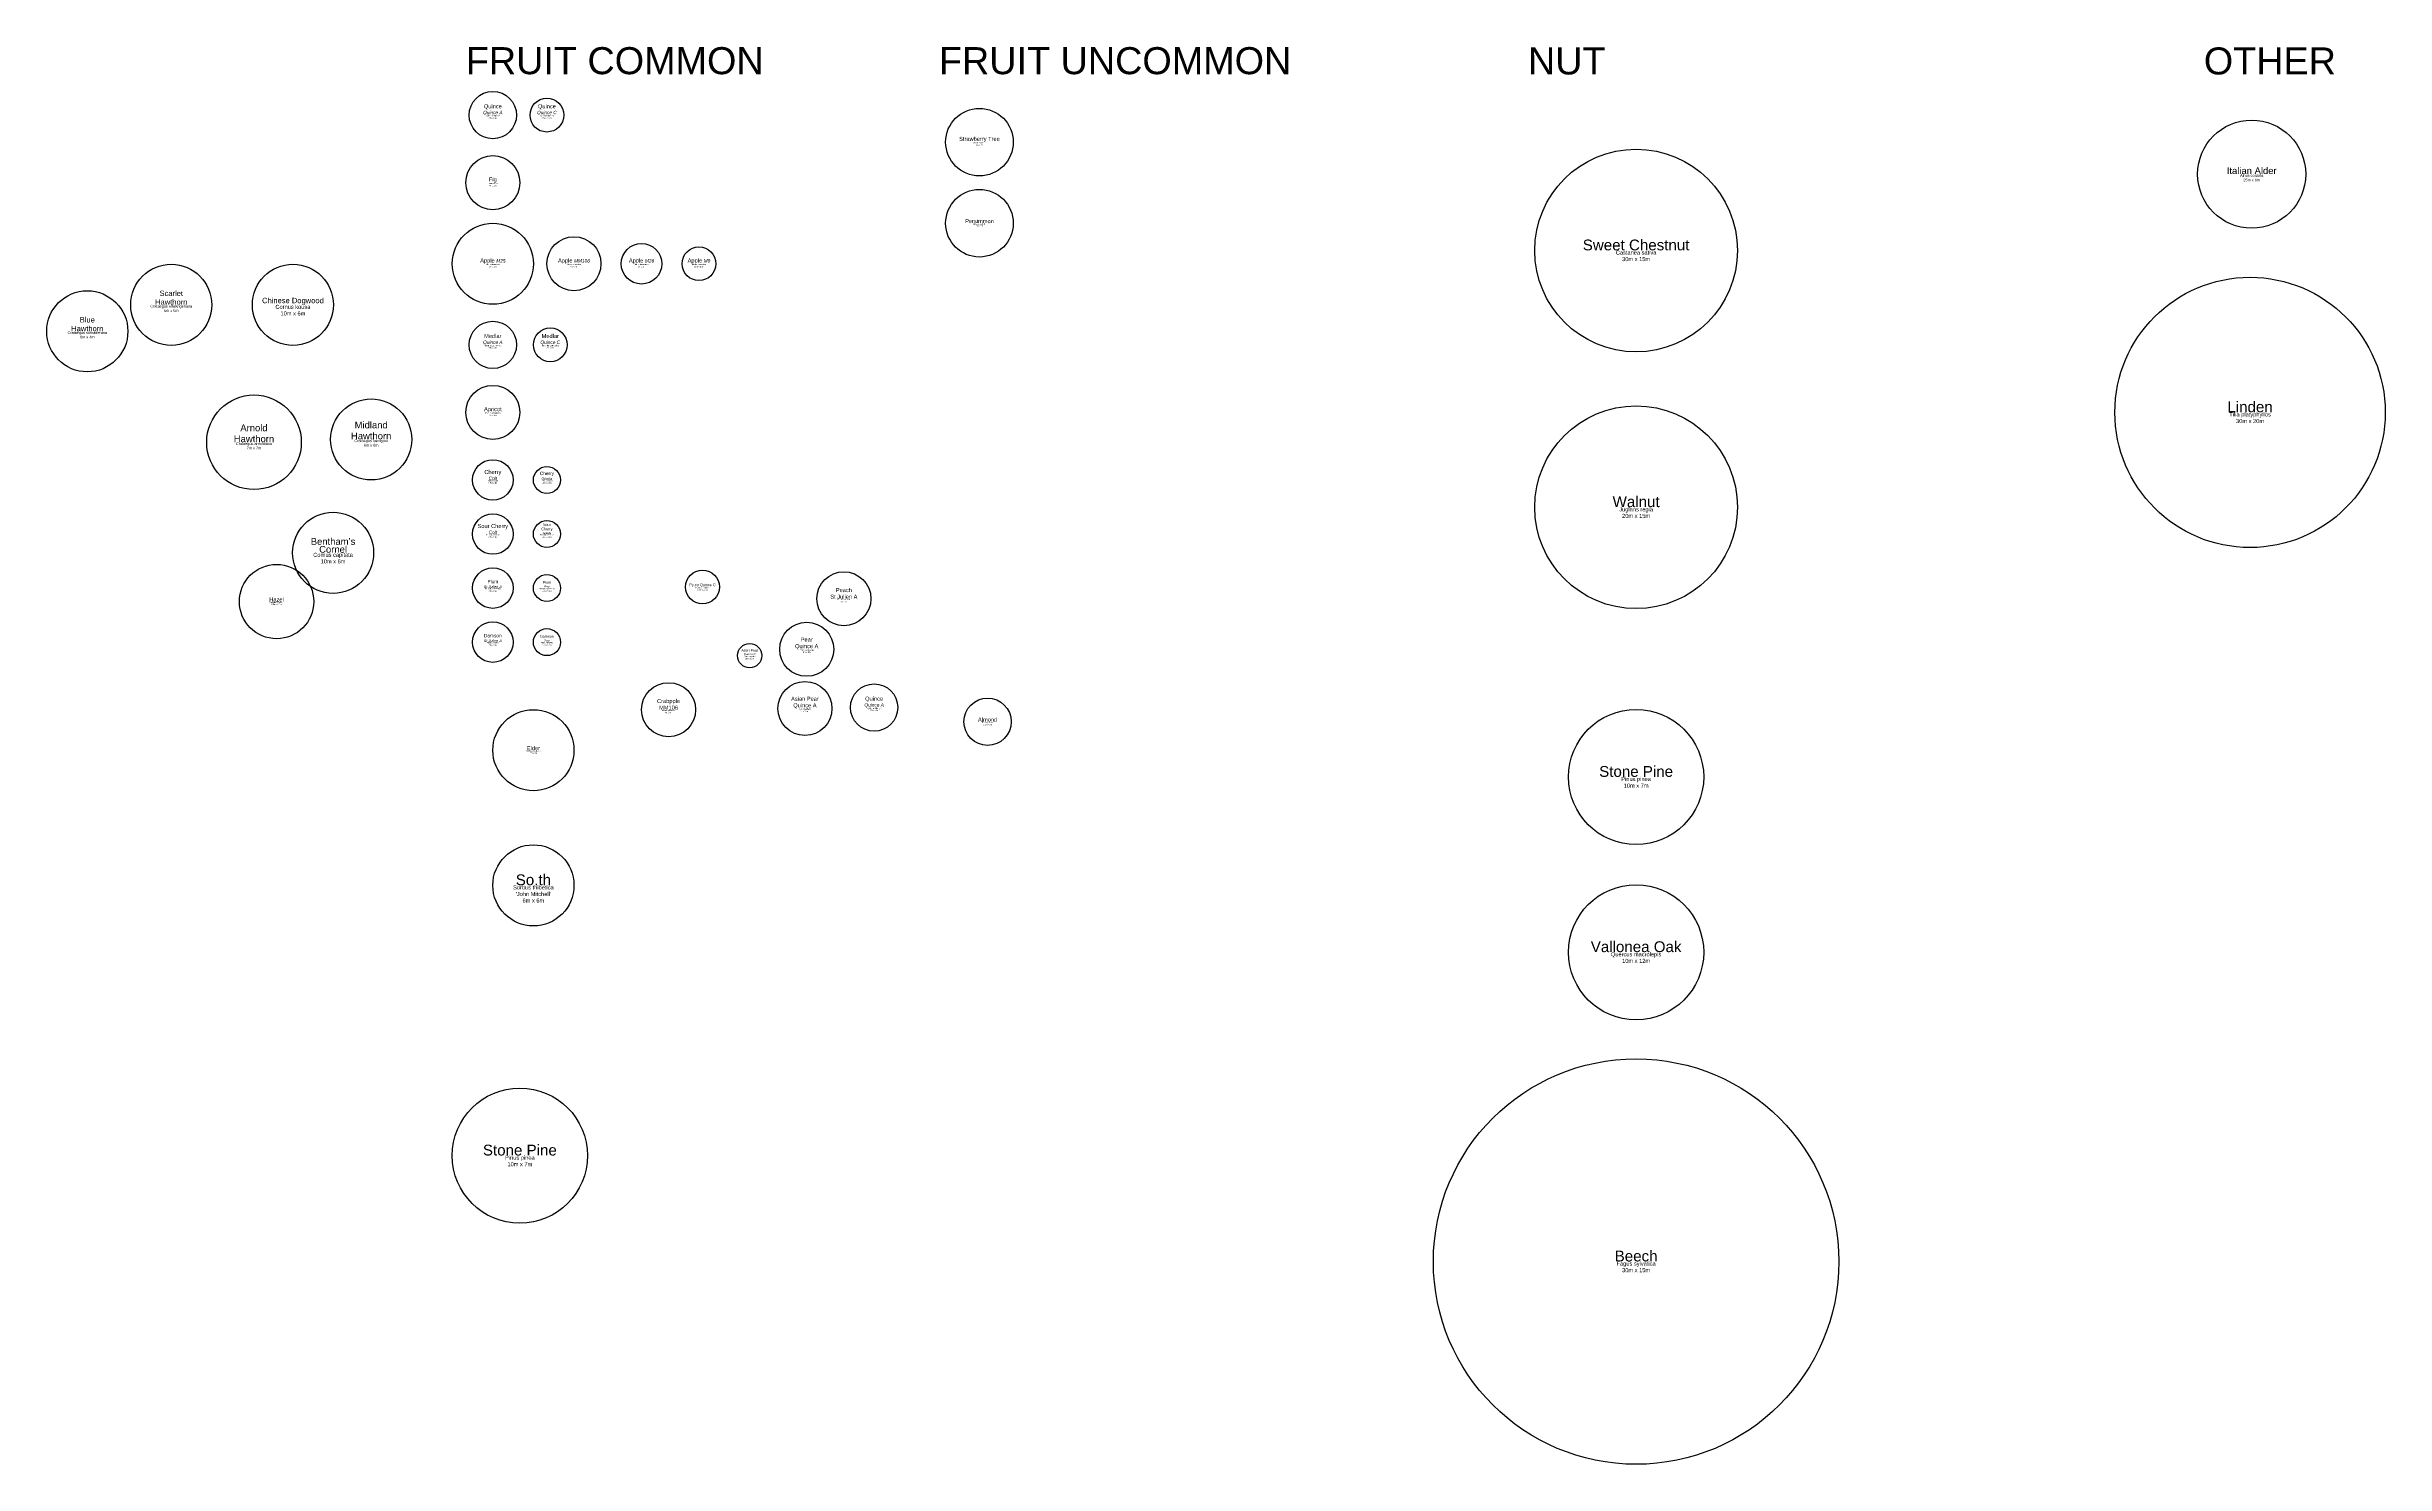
# Model space of a CAD drawing. Header units: metres. Extents: x -26 to 147, y -53 to 52.
import ezdxf

# ---------------------------------------------------------------- set-up
doc = ezdxf.new("R2010")
doc.units = ezdxf.units.M
for name, color, linetype, lineweight, true_color in [('Label', 6, 'Continuous', 25, 0xff00ff), ('Plant - Tree', 3, 'Continuous', 25, 0x00ff00), ('Plant label', 30, 'Continuous', 25, 0xff7f00)]:
    doc.layers.add(name, color=color, linetype=linetype, lineweight=lineweight, true_color=true_color)
doc.styles.add('textstyle10', font='ltypeshp.shx')
doc.styles.add('textstyle100', font='')
doc.styles.add('textstyle11', font='')
doc.styles.add('textstyle12', font='')
doc.styles.add('textstyle13', font='')
doc.styles.add('textstyle14', font='')
doc.styles.add('textstyle15', font='')
doc.styles.add('textstyle16', font='')
doc.styles.add('textstyle17', font='')
doc.styles.add('textstyle18', font='')
doc.styles.add('textstyle19', font='')
doc.styles.add('textstyle20', font='')
doc.styles.add('textstyle21', font='')
doc.styles.add('textstyle22', font='')
doc.styles.add('textstyle23', font='')
doc.styles.add('textstyle24', font='')
doc.styles.add('textstyle25', font='')
doc.styles.add('textstyle26', font='')
doc.styles.add('textstyle27', font='')
doc.styles.add('textstyle28', font='')
doc.styles.add('textstyle29', font='')
doc.styles.add('textstyle30', font='')
doc.styles.add('textstyle31', font='')
doc.styles.add('textstyle32', font='')
doc.styles.add('textstyle33', font='')
doc.styles.add('textstyle34', font='')
doc.styles.add('textstyle35', font='')
doc.styles.add('textstyle36', font='')
doc.styles.add('textstyle37', font='')
doc.styles.add('textstyle38', font='')
doc.styles.add('textstyle39', font='')
doc.styles.add('textstyle40', font='')
doc.styles.add('textstyle41', font='')
doc.styles.add('textstyle42', font='')
doc.styles.add('textstyle43', font='')
doc.styles.add('textstyle44', font='')
doc.styles.add('textstyle45', font='')
doc.styles.add('textstyle46', font='')
doc.styles.add('textstyle47', font='')
doc.styles.add('textstyle48', font='')
doc.styles.add('textstyle49', font='')
doc.styles.add('textstyle50', font='')
doc.styles.add('textstyle51', font='')
doc.styles.add('textstyle52', font='')
doc.styles.add('textstyle53', font='')
doc.styles.add('textstyle54', font='')
doc.styles.add('textstyle55', font='')
doc.styles.add('textstyle56', font='')
doc.styles.add('textstyle57', font='')
doc.styles.add('textstyle58', font='')
doc.styles.add('textstyle59', font='')
doc.styles.add('textstyle60', font='')
doc.styles.add('textstyle61', font='')
doc.styles.add('textstyle62', font='')
doc.styles.add('textstyle63', font='')
doc.styles.add('textstyle64', font='')
doc.styles.add('textstyle65', font='')
doc.styles.add('textstyle66', font='')
doc.styles.add('textstyle67', font='')
doc.styles.add('textstyle68', font='')
doc.styles.add('textstyle69', font='')
doc.styles.add('textstyle70', font='')
doc.styles.add('textstyle71', font='')
doc.styles.add('textstyle72', font='')
doc.styles.add('textstyle73', font='')
doc.styles.add('textstyle74', font='')
doc.styles.add('textstyle75', font='')
doc.styles.add('textstyle76', font='')
doc.styles.add('textstyle77', font='')
doc.styles.add('textstyle78', font='')
doc.styles.add('textstyle79', font='')
doc.styles.add('textstyle80', font='')
doc.styles.add('textstyle81', font='')
doc.styles.add('textstyle82', font='')
doc.styles.add('textstyle83', font='')
doc.styles.add('textstyle84', font='')
doc.styles.add('textstyle85', font='')
doc.styles.add('textstyle86', font='')
doc.styles.add('textstyle87', font='')
doc.styles.add('textstyle88', font='')
doc.styles.add('textstyle89', font='')
doc.styles.add('textstyle9', font='ltypeshp.shx')
doc.styles.add('textstyle90', font='')
doc.styles.add('textstyle91', font='')
doc.styles.add('textstyle92', font='')
doc.styles.add('textstyle93', font='')
doc.styles.add('textstyle94', font='')
doc.styles.add('textstyle95', font='')
doc.styles.add('textstyle96', font='')
doc.styles.add('textstyle97', font='')
doc.styles.add('textstyle98', font='')
doc.styles.add('textstyle99', font='')
doc.styles.get('textstyle100').set_extended_font_data('Arial')
doc.styles.get('textstyle11').set_extended_font_data('Arial')
doc.styles.get('textstyle12').set_extended_font_data('Arial')
doc.styles.get('textstyle13').set_extended_font_data('Arial')
doc.styles.get('textstyle14').set_extended_font_data('Arial')
doc.styles.get('textstyle15').set_extended_font_data('Arial')
doc.styles.get('textstyle16').set_extended_font_data('Arial')
doc.styles.get('textstyle17').set_extended_font_data('Arial')
doc.styles.get('textstyle18').set_extended_font_data('Arial')
doc.styles.get('textstyle19').set_extended_font_data('Arial')
doc.styles.get('textstyle20').set_extended_font_data('Arial')
doc.styles.get('textstyle21').set_extended_font_data('Arial')
doc.styles.get('textstyle22').set_extended_font_data('Arial')
doc.styles.get('textstyle23').set_extended_font_data('Arial')
doc.styles.get('textstyle24').set_extended_font_data('Arial')
doc.styles.get('textstyle25').set_extended_font_data('Arial')
doc.styles.get('textstyle26').set_extended_font_data('Arial')
doc.styles.get('textstyle27').set_extended_font_data('Arial')
doc.styles.get('textstyle28').set_extended_font_data('Arial')
doc.styles.get('textstyle29').set_extended_font_data('Arial')
doc.styles.get('textstyle30').set_extended_font_data('Arial')
doc.styles.get('textstyle31').set_extended_font_data('Arial')
doc.styles.get('textstyle32').set_extended_font_data('Arial')
doc.styles.get('textstyle33').set_extended_font_data('Arial')
doc.styles.get('textstyle34').set_extended_font_data('Arial')
doc.styles.get('textstyle35').set_extended_font_data('Arial')
doc.styles.get('textstyle36').set_extended_font_data('Arial')
doc.styles.get('textstyle37').set_extended_font_data('Arial')
doc.styles.get('textstyle38').set_extended_font_data('Arial')
doc.styles.get('textstyle39').set_extended_font_data('Arial')
doc.styles.get('textstyle40').set_extended_font_data('Arial')
doc.styles.get('textstyle41').set_extended_font_data('Arial')
doc.styles.get('textstyle42').set_extended_font_data('Arial')
doc.styles.get('textstyle43').set_extended_font_data('Arial')
doc.styles.get('textstyle44').set_extended_font_data('Arial')
doc.styles.get('textstyle45').set_extended_font_data('Arial')
doc.styles.get('textstyle46').set_extended_font_data('Arial')
doc.styles.get('textstyle47').set_extended_font_data('Arial')
doc.styles.get('textstyle48').set_extended_font_data('Arial')
doc.styles.get('textstyle49').set_extended_font_data('Arial')
doc.styles.get('textstyle50').set_extended_font_data('Arial')
doc.styles.get('textstyle51').set_extended_font_data('Arial')
doc.styles.get('textstyle52').set_extended_font_data('Arial')
doc.styles.get('textstyle53').set_extended_font_data('Arial')
doc.styles.get('textstyle54').set_extended_font_data('Arial')
doc.styles.get('textstyle55').set_extended_font_data('Arial')
doc.styles.get('textstyle56').set_extended_font_data('Arial')
doc.styles.get('textstyle57').set_extended_font_data('Arial')
doc.styles.get('textstyle58').set_extended_font_data('Arial')
doc.styles.get('textstyle59').set_extended_font_data('Arial')
doc.styles.get('textstyle60').set_extended_font_data('Arial')
doc.styles.get('textstyle61').set_extended_font_data('Arial')
doc.styles.get('textstyle62').set_extended_font_data('Arial')
doc.styles.get('textstyle63').set_extended_font_data('Arial')
doc.styles.get('textstyle64').set_extended_font_data('Arial')
doc.styles.get('textstyle65').set_extended_font_data('Arial')
doc.styles.get('textstyle66').set_extended_font_data('Arial')
doc.styles.get('textstyle67').set_extended_font_data('Arial')
doc.styles.get('textstyle68').set_extended_font_data('Arial')
doc.styles.get('textstyle69').set_extended_font_data('Arial')
doc.styles.get('textstyle70').set_extended_font_data('Arial')
doc.styles.get('textstyle71').set_extended_font_data('Arial')
doc.styles.get('textstyle72').set_extended_font_data('Arial')
doc.styles.get('textstyle73').set_extended_font_data('Arial')
doc.styles.get('textstyle74').set_extended_font_data('Arial')
doc.styles.get('textstyle75').set_extended_font_data('Arial')
doc.styles.get('textstyle76').set_extended_font_data('Arial')
doc.styles.get('textstyle77').set_extended_font_data('Arial')
doc.styles.get('textstyle78').set_extended_font_data('Arial')
doc.styles.get('textstyle79').set_extended_font_data('Arial')
doc.styles.get('textstyle80').set_extended_font_data('Arial')
doc.styles.get('textstyle81').set_extended_font_data('Arial')
doc.styles.get('textstyle82').set_extended_font_data('Arial')
doc.styles.get('textstyle83').set_extended_font_data('Arial')
doc.styles.get('textstyle84').set_extended_font_data('Arial')
doc.styles.get('textstyle85').set_extended_font_data('Arial')
doc.styles.get('textstyle86').set_extended_font_data('Arial')
doc.styles.get('textstyle87').set_extended_font_data('Arial')
doc.styles.get('textstyle88').set_extended_font_data('Arial')
doc.styles.get('textstyle89').set_extended_font_data('Arial')
doc.styles.get('textstyle90').set_extended_font_data('Arial')
doc.styles.get('textstyle91').set_extended_font_data('Arial')
doc.styles.get('textstyle92').set_extended_font_data('Arial')
doc.styles.get('textstyle93').set_extended_font_data('Arial')
doc.styles.get('textstyle94').set_extended_font_data('Arial')
doc.styles.get('textstyle95').set_extended_font_data('Arial')
doc.styles.get('textstyle96').set_extended_font_data('Arial')
doc.styles.get('textstyle97').set_extended_font_data('Arial')
doc.styles.get('textstyle98').set_extended_font_data('Arial')
doc.styles.get('textstyle99').set_extended_font_data('Arial')
doc.linetypes.add('BATTING', pattern='A,0.00254,-2.54,["BAT",textstyle9,S=2.54,R=0,X=-2.54,Y=0],-5.08,["BAT",textstyle10,S=2.54,R=180,X=2.54,Y=0],-2.54', length=10.16254)

# ---------------------------------------------------------------- blocks, each defined once
blk = doc.blocks.new('Tree - Cornus kousa')
at = {"layer": 'Plant - Tree'}
blk.add_circle((0, 0), 3, dxfattribs=at)
at = {"layer": 'Plant - Tree', "insert": (0, 0), "char_height": 0.4, "attachment_point": 8, "line_spacing_factor": 0.971628, "style": 'textstyle20'}
blk.add_mtext('\\c32767;Chinese Dogwood', dxfattribs=at)
at = {"layer": 'Plant label', "insert": (0, 0), "char_height": 0.3, "attachment_point": 2, "line_spacing_factor": 0.971628, "style": 'textstyle19'}
blk.add_mtext('\\c32767;Cornus kousa\\P10m x 6m', dxfattribs=at)
blk = doc.blocks.new('Tree - Crataegus ellwangeriana')
at = {"layer": 'Plant - Tree'}
blk.add_circle((0, 0), 3, dxfattribs=at)
at = {"layer": 'Plant - Tree', "color": 30, "true_color": 0xff7f00, "insert": (0, 0), "char_height": 0.4, "attachment_point": 8, "line_spacing_factor": 0.971628, "style": 'textstyle26'}
blk.add_mtext('Scarlet\\PHawthorn', dxfattribs=at)
at = {"layer": 'Plant label', "insert": (0, 0), "char_height": 0.2, "attachment_point": 2, "line_spacing_factor": 0.971628, "style": 'textstyle25'}
blk.add_mtext('\\c32767;Crataegus ellwangeriana\\P6m x 6m', dxfattribs=at)
blk = doc.blocks.new('Tree - Crataegus schraderana')
at = {"layer": 'Plant - Tree'}
blk.add_circle((0, 0), 3, dxfattribs=at)
at = {"layer": 'Plant - Tree', "color": 30, "true_color": 0xff7f00, "insert": (0, 0), "char_height": 0.4, "attachment_point": 8, "line_spacing_factor": 0.971628, "style": 'textstyle30'}
blk.add_mtext('Blue\\PHawthorn', dxfattribs=at)
at = {"layer": 'Plant label', "insert": (0, 0), "char_height": 0.2, "attachment_point": 2, "line_spacing_factor": 0.971628, "style": 'textstyle29'}
blk.add_mtext('\\c32767;Crataegus schraderana\\P6m x 4m', dxfattribs=at)
blk = doc.blocks.new('Tree - Cornus capitata')
at = {"layer": 'Plant - Tree'}
blk.add_circle((0, 0), 3, dxfattribs=at)
at = {"layer": 'Plant - Tree', "insert": (0, 0), "char_height": 0.5, "attachment_point": 8, "line_spacing_factor": 0.7, "style": 'textstyle18'}
blk.add_mtext('\\c32767;Bentham’s\\PCornel', dxfattribs=at)
at = {"layer": 'Plant label', "insert": (0, 0), "char_height": 0.3, "attachment_point": 2, "line_spacing_factor": 0.971628, "style": 'textstyle17'}
blk.add_mtext('\\c32767;Cornus capitata\\P10m x 6m', dxfattribs=at)
blk = doc.blocks.new('Tree - Crataegus laevigata')
at = {"layer": 'Plant - Tree'}
blk.add_circle((0, 0), 3, dxfattribs=at)
at = {"layer": 'Plant - Tree', "insert": (0, 0), "char_height": 0.5, "attachment_point": 8, "line_spacing_factor": 0.971628, "style": 'textstyle28'}
blk.add_mtext('\\c32767;Midland\\PHawthorn', dxfattribs=at)
at = {"layer": 'Plant label', "insert": (0, 0), "char_height": 0.2, "attachment_point": 2, "line_spacing_factor": 0.971628, "style": 'textstyle27'}
blk.add_mtext('\\c32767;Crataegus laevigata\\P6m x 6m', dxfattribs=at)
blk = doc.blocks.new('Tree - Crataegus arnoldiana')
at = {"layer": 'Plant - Tree'}
blk.add_circle((0, 0), 3.5, dxfattribs=at)
at = {"layer": 'Plant - Tree', "insert": (0, 0), "char_height": 0.5, "attachment_point": 8, "line_spacing_factor": 0.971628, "style": 'textstyle24'}
blk.add_mtext('\\c32767;Arnold\\PHawthorn', dxfattribs=at)
at = {"layer": 'Plant label', "insert": (0, 0), "char_height": 0.2, "attachment_point": 2, "line_spacing_factor": 0.971628, "style": 'textstyle23'}
blk.add_mtext('\\c32767;Crataegus arnoldiana\\P7m x 7m', dxfattribs=at)
blk = doc.blocks.new('Tree - Corylus avellana')
at = {"layer": 'Plant - Tree'}
blk.add_circle((0, 0), 2.75, dxfattribs=at)
at = {"layer": 'Plant - Tree', "insert": (0, 0), "char_height": 0.3, "attachment_point": 8, "line_spacing_factor": 0.971628, "style": 'textstyle22'}
blk.add_mtext('\\c32767;Hazel', dxfattribs=at)
at = {"layer": 'Plant label', "insert": (0, 0), "char_height": 0.1, "attachment_point": 2, "line_spacing_factor": 0.971628, "style": 'textstyle21'}
blk.add_mtext('\\c32767;Corylus avellana\\P5.5m x 5.5m', dxfattribs=at)
blk = doc.blocks.new('Tree - Alnus cordata')
at = {"layer": 'Plant - Tree'}
blk.add_circle((0, 0), 4, dxfattribs=at)
at = {"layer": 'Plant - Tree', "insert": (0, 0), "char_height": 0.5, "attachment_point": 8, "line_spacing_factor": 0.971628, "style": 'textstyle12'}
blk.add_mtext('\\c32767;Italian Alder', dxfattribs=at)
at = {"layer": 'Plant label', "insert": (0, 0), "char_height": 0.2, "attachment_point": 2, "line_spacing_factor": 0.971628, "style": 'textstyle11'}
blk.add_mtext('\\c32767;Alnus cordata\\P25m x 8m', dxfattribs=at)
blk = doc.blocks.new('Tree - Arbutus unedo')
at = {"layer": 'Plant - Tree'}
blk.add_circle((0, 0), 2.5, dxfattribs=at)
at = {"layer": 'Plant - Tree', "insert": (0, 0), "char_height": 0.3, "attachment_point": 8, "line_spacing_factor": 0.971628, "style": 'textstyle14'}
blk.add_mtext('\\c32767;Strawberry Tree', dxfattribs=at)
at = {"layer": 'Plant label', "insert": (0, 0), "char_height": 0.1, "attachment_point": 2, "line_spacing_factor": 0.971628, "style": 'textstyle13'}
blk.add_mtext('\\c32767;Arbutus unedo\\P9m x 8m', dxfattribs=at)
blk = doc.blocks.new('Tree - Castanea sativa')
at = {"layer": 'Plant - Tree'}
blk.add_circle((0, 0), 7.5, dxfattribs=at)
at = {"layer": 'Plant - Tree', "insert": (0, 0), "char_height": 0.8, "attachment_point": 8, "line_spacing_factor": 0.971628, "style": 'textstyle16'}
blk.add_mtext('\\c32767;Sweet Chestnut', dxfattribs=at)
at = {"layer": 'Plant label', "insert": (0, 0), "char_height": 0.3, "attachment_point": 2, "line_spacing_factor": 0.971628, "style": 'textstyle15'}
blk.add_mtext('\\c32767;Castanea sativa\\P30m x 15m', dxfattribs=at)
blk = doc.blocks.new('Tree - Malus domestica M25')
at = {"layer": 'Plant - Tree'}
blk.add_circle((0, 0), 3, dxfattribs=at)
at = {"layer": 'Plant - Tree', "insert": (0, 0), "char_height": 0.3, "attachment_point": 8, "line_spacing_factor": 0.971628, "style": 'textstyle48'}
blk.add_mtext('\\c32767;Apple \\fArial|b0|i1|c0|p0;\\H0.250001;M25', dxfattribs=at)
at = {"layer": 'Plant label', "insert": (0, 0), "char_height": 0.1, "attachment_point": 2, "line_spacing_factor": 0.971628, "style": 'textstyle47'}
blk.add_mtext('\\c32767;Malus domestica\\P6m x 6m', dxfattribs=at)
blk = doc.blocks.new('Tree - Mespilus germanica Quince C')
at = {"layer": 'Plant - Tree'}
blk.add_circle((0, 0), 1.25, dxfattribs=at)
at = {"layer": 'Plant - Tree', "insert": (0, 0), "char_height": 0.2, "attachment_point": 8, "line_spacing_factor": 0.971628, "style": 'textstyle58'}
blk.add_mtext('\\c32767;\\H0.3;Medlar\\H0.2;\\P\\fArial|b0|i1|c0|p0;\\H0.25;Quince C', dxfattribs=at)
at = {"layer": 'Plant label', "insert": (0, 0), "char_height": 0.1, "attachment_point": 2, "line_spacing_factor": 0.971628, "style": 'textstyle57'}
blk.add_mtext('\\c32767;Mespilus germanica\\P2m x 2m', dxfattribs=at)
blk = doc.blocks.new('Tree - Malus sylvestris')
at = {"layer": 'Plant - Tree'}
blk.add_circle((0, 0), 2, dxfattribs=at)
at = {"layer": 'Plant - Tree', "insert": (0, 0), "char_height": 0.3, "attachment_point": 8, "line_spacing_factor": 0.971628, "style": 'textstyle54'}
blk.add_mtext('\\c32767;Crabpple \\PMM106', dxfattribs=at)
at = {"layer": 'Plant label', "insert": (0, 0), "char_height": 0.1, "attachment_point": 2, "line_spacing_factor": 0.971628, "style": 'textstyle53'}
blk.add_mtext('\\c32767;Malus sylvestris\\P4m x 4m', dxfattribs=at)
blk = doc.blocks.new('Tree - Linden platyphyllos')
at = {"layer": 'Plant - Tree'}
blk.add_circle((0, 0), 10, dxfattribs=at)
at = {"layer": 'Plant - Tree', "insert": (0, 0), "char_height": 0.8, "attachment_point": 8, "line_spacing_factor": 0.971628, "style": 'textstyle44'}
blk.add_mtext('\\c32767;Linden', dxfattribs=at)
at = {"layer": 'Plant label', "insert": (0, 0), "char_height": 0.3, "attachment_point": 2, "line_spacing_factor": 0.971628, "style": 'textstyle43'}
blk.add_mtext('\\c32767;Tilia platyphyllos\\P30m x 20m', dxfattribs=at)
blk = doc.blocks.new('Tree - Prunus domestica St Julien A')
at = {"layer": 'Plant - Tree'}
blk.add_circle((0, 0), 1.5, dxfattribs=at)
at = {"layer": 'Plant - Tree', "insert": (0, 0), "char_height": 0.25, "attachment_point": 8, "line_spacing_factor": 0.971628, "style": 'textstyle74'}
blk.add_mtext('\\c32767;Plum\\P\\fArial|b0|i1|c0|p0;\\H0.2;St Julien A', dxfattribs=at)
at = {"layer": 'Plant label', "insert": (0, 0), "char_height": 0.1, "attachment_point": 2, "line_spacing_factor": 0.971628, "style": 'textstyle73'}
blk.add_mtext('\\c32767;Prunus domestica\\P3.5m x 3m', dxfattribs=at)
blk = doc.blocks.new('Tree - Prunus domestica Pixy')
at = {"layer": 'Plant - Tree'}
blk.add_circle((0, 0), 1, dxfattribs=at)
at = {"layer": 'Plant - Tree', "insert": (0, 0), "char_height": 0.25, "attachment_point": 8, "line_spacing_factor": 0.971628, "style": 'textstyle72'}
blk.add_mtext('\\c32767;\\H0.2;Plum\\H0.25;\\P\\fArial|b0|i1|c0|p0;\\H0.15;Pixy', dxfattribs=at)
at = {"layer": 'Plant label', "insert": (0, 0), "char_height": 0.1, "attachment_point": 2, "line_spacing_factor": 0.971628, "style": 'textstyle71'}
blk.add_mtext('\\c32767;Prunus domestica\\P2.5m x 2m', dxfattribs=at)
blk = doc.blocks.new('Tree - Prunus avium Colt')
at = {"layer": 'Plant - Tree', "lineweight": -2}
blk.add_circle((0, 0), 1.5, dxfattribs=at)
at = {"layer": 'Plant - Tree', "insert": (0, 0), "char_height": 0.3, "attachment_point": 8, "line_spacing_factor": 0.971628, "style": 'textstyle64'}
blk.add_mtext('\\c32767;Cherry\\P\\fArial|b0|i1|c0|p0;\\H0.250001;Colt', dxfattribs=at)
at = {"layer": 'Plant label', "insert": (0, 0), "char_height": 0.1, "attachment_point": 2, "line_spacing_factor": 0.971628, "style": 'textstyle63'}
blk.add_mtext('\\c32767;Prunus avium\\P3.5m x 3m', dxfattribs=at)
blk = doc.blocks.new('Tree - Prunus avium Gisela')
at = {"layer": 'Plant - Tree'}
blk.add_circle((0, 0), 1, dxfattribs=at)
at = {"layer": 'Plant - Tree', "insert": (0, 0), "char_height": 0.3, "attachment_point": 8, "line_spacing_factor": 0.971628, "style": 'textstyle66'}
blk.add_mtext('\\c32767;\\H0.250001;Cherry\\P\\fArial|b0|i1|c0|p0;\\H0.2;Gisela', dxfattribs=at)
at = {"layer": 'Plant label', "insert": (0, 0), "char_height": 0.1, "attachment_point": 2, "line_spacing_factor": 0.971628, "style": 'textstyle65'}
blk.add_mtext('\\c32767;Prunus avium\\P2m x 1.8m', dxfattribs=at)
blk = doc.blocks.new('Tree - Cydonia oblonga Quince C')
at = {"layer": 'Plant - Tree'}
blk.add_circle((0, 0), 1.25, dxfattribs=at)
at = {"layer": 'Plant - Tree', "insert": (0, 0), "char_height": 0.2, "attachment_point": 8, "line_spacing_factor": 0.971628, "style": 'textstyle34'}
blk.add_mtext('\\c32767;\\H0.3;Quince\\H0.2;\\P\\fArial|b0|i1|c0|p0;\\H0.25;Quince C', dxfattribs=at)
at = {"layer": 'Plant label', "insert": (0, 0), "char_height": 0.1, "attachment_point": 2, "line_spacing_factor": 0.971628, "style": 'textstyle33'}
blk.add_mtext('\\c32767;Cydonia oblonga\\P2.5m x 2.5m', dxfattribs=at)
blk = doc.blocks.new('Tree - Cydonia oblonga Quince A')
at = {"layer": 'Plant - Tree'}
blk.add_circle((0, 0), 1.75, dxfattribs=at)
at = {"layer": 'Plant - Tree', "insert": (0, 0), "char_height": 0.3, "attachment_point": 8, "line_spacing_factor": 0.971628, "style": 'textstyle32'}
blk.add_mtext('\\c32767;Quince\\P\\fArial|b0|i1|c0|p0;\\H0.250001;Quince A', dxfattribs=at)
at = {"layer": 'Plant label', "insert": (0, 0), "char_height": 0.1, "attachment_point": 2, "line_spacing_factor": 0.971628, "style": 'textstyle31'}
blk.add_mtext('\\c32767;Cydonia oblonga\\P3.5m x 3m', dxfattribs=at)
blk = doc.blocks.new('Tree - Malus domestica MM106')
at = {"layer": 'Plant - Tree'}
blk.add_circle((0, 0), 2, dxfattribs=at)
at = {"layer": 'Plant - Tree', "insert": (0, 0), "char_height": 0.3, "attachment_point": 8, "line_spacing_factor": 0.971628, "style": 'textstyle52'}
blk.add_mtext('\\c32767;Apple \\fArial|b0|i1|c0|p0;\\H0.250001;MM106', dxfattribs=at)
at = {"layer": 'Plant label', "insert": (0, 0), "char_height": 0.1, "attachment_point": 2, "line_spacing_factor": 0.971628, "style": 'textstyle51'}
blk.add_mtext('\\c32767;Malus domestica\\P4m x 4m', dxfattribs=at)
blk = doc.blocks.new('Tree - Juglans regia')
at = {"layer": 'Plant - Tree'}
blk.add_circle((0, 0), 7.5, dxfattribs=at)
at = {"layer": 'Plant - Tree', "insert": (0, 0), "char_height": 0.8, "attachment_point": 8, "line_spacing_factor": 0.971628, "style": 'textstyle42'}
blk.add_mtext('\\c32767;Walnut', dxfattribs=at)
at = {"layer": 'Plant label', "insert": (0, 0), "char_height": 0.3, "attachment_point": 2, "line_spacing_factor": 0.971628, "style": 'textstyle41'}
blk.add_mtext('\\c32767;Juglans regia\\P20m x 15m', dxfattribs=at)
blk = doc.blocks.new('Tree - Pinus pinea')
at = {"layer": 'Plant - Tree'}
blk.add_circle((0, 0), 5, dxfattribs=at)
at = {"layer": 'Plant - Tree', "insert": (0, 0), "char_height": 0.8, "attachment_point": 8, "line_spacing_factor": 0.971628, "style": 'textstyle60'}
blk.add_mtext('\\c32767;Stone Pine', dxfattribs=at)
at = {"layer": 'Plant label', "insert": (0, 0), "char_height": 0.3, "attachment_point": 2, "line_spacing_factor": 0.971628, "style": 'textstyle59'}
blk.add_mtext('\\c32767;Pinus pinea\\P10m x 7m', dxfattribs=at)
blk = doc.blocks.new('Tree - Pyrus pyrifolia Quince A')
at = {"layer": 'Plant - Tree'}
blk.add_circle((0, 0), 2, dxfattribs=at)
at = {"layer": 'Plant - Tree', "insert": (0, 0), "char_height": 0.3, "attachment_point": 8, "line_spacing_factor": 0.971628, "style": 'textstyle88'}
blk.add_mtext('\\c32767;Asian Pear \\PQuince A', dxfattribs=at)
at = {"layer": 'Plant label', "insert": (0, 0), "char_height": 0.1, "attachment_point": 2, "line_spacing_factor": 0.971628, "style": 'textstyle87'}
blk.add_mtext('\\c32767;Pyrus pyrifolia\\P4m x 4m', dxfattribs=at)
blk = doc.blocks.new('Tree - Ficus carica')
at = {"layer": 'Plant - Tree'}
blk.add_circle((0, 0), 2, dxfattribs=at)
at = {"layer": 'Plant - Tree', "insert": (0, 0), "char_height": 0.3, "attachment_point": 8, "line_spacing_factor": 0.971628, "style": 'textstyle40'}
blk.add_mtext('\\c32767;Fig', dxfattribs=at)
at = {"layer": 'Plant label', "insert": (0, 0), "char_height": 0.1, "attachment_point": 2, "line_spacing_factor": 0.971628, "style": 'textstyle39'}
blk.add_mtext('\\c32767;Ficus carica\\P4m x 3m', dxfattribs=at)
blk = doc.blocks.new('Tree - Fagus sylvatica')
at = {"layer": 'Plant - Tree', "lineweight": -2}
blk.add_circle((0, 0), 15, dxfattribs=at)
at = {"layer": 'Plant - Tree', "insert": (0, 0), "char_height": 0.8, "attachment_point": 8, "line_spacing_factor": 0.971628, "style": 'textstyle38'}
blk.add_mtext('\\c32767;Beech', dxfattribs=at)
at = {"layer": 'Plant label', "insert": (0, 0), "char_height": 0.3, "attachment_point": 2, "line_spacing_factor": 0.971628, "style": 'textstyle37'}
blk.add_mtext('\\c32767;Fagus sylvatica\\P30m x 15m', dxfattribs=at)
blk = doc.blocks.new('Tree - Pyrus communis Quince A')
at = {"layer": 'Plant - Tree'}
blk.add_circle((0, 0), 2, dxfattribs=at)
at = {"layer": 'Plant - Tree', "insert": (0, 0), "char_height": 0.3, "attachment_point": 8, "line_spacing_factor": 0.971628, "style": 'textstyle84'}
blk.add_mtext('\\c32767;Pear \\PQuince A', dxfattribs=at)
at = {"layer": 'Plant label', "insert": (0, 0), "char_height": 0.1, "attachment_point": 2, "line_spacing_factor": 0.971628, "style": 'textstyle83'}
blk.add_mtext('\\c32767;Pyrus communis\\P4m x 4m', dxfattribs=at)
blk = doc.blocks.new('Tree - Prunus persica St Julien A')
at = {"layer": 'Plant - Tree'}
blk.add_circle((0, 0), 2, dxfattribs=at)
at = {"layer": 'Plant - Tree', "insert": (0, 0), "char_height": 0.3, "attachment_point": 8, "line_spacing_factor": 0.971628, "style": 'textstyle82'}
blk.add_mtext('\\c32767;Peach\\PSt Julien A', dxfattribs=at)
at = {"layer": 'Plant label', "insert": (0, 0), "char_height": 0.1, "attachment_point": 2, "line_spacing_factor": 0.971628, "style": 'textstyle81'}
blk.add_mtext('\\c32767;Prunus persica\\P4m x 4m', dxfattribs=at)
blk = doc.blocks.new('Tree - Prunus dulcis')
at = {"layer": 'Plant - Tree'}
blk.add_circle((0, 0), 1.75, dxfattribs=at)
at = {"layer": 'Plant - Tree', "insert": (0, 0), "char_height": 0.3, "attachment_point": 8, "line_spacing_factor": 0.971628, "style": 'textstyle76'}
blk.add_mtext('\\c32767;Almond', dxfattribs=at)
at = {"layer": 'Plant label', "insert": (0, 0), "char_height": 0.1, "attachment_point": 2, "line_spacing_factor": 0.971628, "style": 'textstyle75'}
blk.add_mtext('\\c32767;Prunus dulcis\\P3.5m x 3m', dxfattribs=at)
blk = doc.blocks.new('Tree - Sambucus nigra')
at = {"layer": 'Plant - Tree'}
blk.add_circle((0, 0), 3, dxfattribs=at)
at = {"layer": 'Plant - Tree', "insert": (0, 0), "char_height": 0.3, "attachment_point": 8, "line_spacing_factor": 0.971628, "style": 'textstyle94'}
blk.add_mtext('\\c32767;Elder', dxfattribs=at)
at = {"layer": 'Plant label', "insert": (0, 0), "char_height": 0.1, "attachment_point": 2, "line_spacing_factor": 0.971628, "style": 'textstyle93'}
blk.add_mtext('\\c32767;Sambucus nigra\\P6m x 6m', dxfattribs=at)
blk = doc.blocks.new("Tree - Sorbus thibetica 'John Mitchell'")
at = {"layer": 'Plant - Tree'}
blk.add_circle((0, 0), 3, dxfattribs=at)
at = {"layer": 'Plant - Tree', "insert": (0, 0), "char_height": 0.8, "attachment_point": 8, "line_spacing_factor": 0.971628, "style": 'textstyle96'}
blk.add_mtext('\\c32767;So.th', dxfattribs=at)
at = {"layer": 'Plant label', "insert": (0, 0), "char_height": 0.3, "attachment_point": 2, "line_spacing_factor": 0.971628, "style": 'textstyle95'}
blk.add_mtext("\\c32767;Sorbus thibetica\\P'John Mitchell'\\P6m x 6m", dxfattribs=at)
blk = doc.blocks.new('Tree - Pyrus communis Quince C')
at = {"layer": 'Plant - Tree', "lineweight": -2}
blk.add_circle((0, 0), 1.25, dxfattribs=at)
at = {"layer": 'Plant - Tree', "insert": (0, 0), "char_height": 0.2, "attachment_point": 8, "line_spacing_factor": 0.971628, "style": 'textstyle86'}
blk.add_mtext('\\c32767;Py.co Quince C', dxfattribs=at)
at = {"layer": 'Plant label', "insert": (0, 0), "char_height": 0.1, "attachment_point": 2, "line_spacing_factor": 0.971628, "style": 'textstyle85'}
blk.add_mtext('\\c32767;Pryus communis\\P2.5m x 2.5m', dxfattribs=at)
blk = doc.blocks.new('Tree - Quercus macrolepis')
at = {"layer": 'Plant - Tree'}
blk.add_circle((0, 0), 5, dxfattribs=at)
at = {"layer": 'Plant - Tree', "insert": (0, 0), "char_height": 0.8, "attachment_point": 8, "line_spacing_factor": 0.971628, "style": 'textstyle92'}
blk.add_mtext('\\c32767;Vallonea Oak', dxfattribs=at)
at = {"layer": 'Plant label', "insert": (0, 0), "char_height": 0.3, "attachment_point": 2, "line_spacing_factor": 0.971628, "style": 'textstyle91'}
blk.add_mtext('\\c32767;Quercus macrolepis\\P10m x 12m', dxfattribs=at)
blk = doc.blocks.new('Tree - Malus domestica M26')
at = {"layer": 'Plant - Tree'}
blk.add_circle((0, 0), 1.5, dxfattribs=at)
at = {"layer": 'Plant - Tree', "insert": (0, 0), "char_height": 0.3, "attachment_point": 8, "line_spacing_factor": 0.971628, "style": 'textstyle50'}
blk.add_mtext('\\c32767;Apple \\fArial|b0|i1|c0|p0;\\H0.250001;M26', dxfattribs=at)
at = {"layer": 'Plant label', "insert": (0, 0), "char_height": 0.1, "attachment_point": 2, "line_spacing_factor": 0.971628, "style": 'textstyle49'}
blk.add_mtext('\\c32767;Malus domestica\\P3m x 3m', dxfattribs=at)
blk = doc.blocks.new('Tree - Malus domestica M9')
at = {"layer": 'Plant - Tree'}
blk.add_circle((0, 0), 1.25, dxfattribs=at)
at = {"layer": 'Plant - Tree', "insert": (0, 0), "char_height": 0.3, "attachment_point": 8, "line_spacing_factor": 0.971628, "style": 'textstyle46'}
blk.add_mtext('\\c32767;Apple \\fArial|b0|i1|c0|p0;\\H0.250001;M9', dxfattribs=at)
at = {"layer": 'Plant label', "insert": (0, 0), "char_height": 0.1, "attachment_point": 2, "line_spacing_factor": 0.971628, "style": 'textstyle45'}
blk.add_mtext('\\c32767;Malus domestica\\P2.5m x 2.5m', dxfattribs=at)
blk = doc.blocks.new('Tree - Mespilus germanica Quince A')
at = {"layer": 'Plant - Tree'}
blk.add_circle((0, 0), 1.75, dxfattribs=at)
at = {"layer": 'Plant - Tree', "insert": (0, 0), "char_height": 0.3, "attachment_point": 8, "line_spacing_factor": 0.971628, "style": 'textstyle56'}
blk.add_mtext('\\c32767;Medlar\\P\\fArial|b0|i1|c0|p0;\\H0.250001;Quince A', dxfattribs=at)
at = {"layer": 'Plant label', "insert": (0, 0), "char_height": 0.1, "attachment_point": 2, "line_spacing_factor": 0.971628, "style": 'textstyle55'}
blk.add_mtext('\\c32767;Mespilus germanica\\P3.5m x 3m', dxfattribs=at)
blk = doc.blocks.new('Tree - Prunus armeniaca')
at = {"layer": 'Plant - Tree'}
blk.add_circle((0, 0), 2, dxfattribs=at)
at = {"layer": 'Plant - Tree', "insert": (0, 0), "char_height": 0.3, "attachment_point": 8, "line_spacing_factor": 0.971628, "style": 'textstyle62'}
blk.add_mtext('\\c32767;Apricot', dxfattribs=at)
at = {"layer": 'Plant label', "insert": (0, 0), "char_height": 0.1, "attachment_point": 2, "line_spacing_factor": 0.971628, "style": 'textstyle61'}
blk.add_mtext('\\c32767;Prunus armeniaca\\P4m x 4m', dxfattribs=at)
blk = doc.blocks.new('Tree - Prunus cerasus Colt')
at = {"layer": 'Plant - Tree'}
blk.add_circle((0, 0), 1.5, dxfattribs=at)
at = {"layer": 'Plant - Tree', "insert": (0, 0), "char_height": 0.3, "attachment_point": 8, "line_spacing_factor": 0.971628, "style": 'textstyle68'}
blk.add_mtext('\\c32767;Sour Cherry\\P\\fArial|b0|i1|c0|p0;\\H0.250001;Colt', dxfattribs=at)
at = {"layer": 'Plant label', "insert": (0, 0), "char_height": 0.1, "attachment_point": 2, "line_spacing_factor": 0.971628, "style": 'textstyle67'}
blk.add_mtext('\\c32767;Prunus cerasus\\P3.5m x 3m', dxfattribs=at)
blk = doc.blocks.new('Tree - Prunus cerasus Gisela')
at = {"layer": 'Plant - Tree'}
blk.add_circle((0, 0), 1, dxfattribs=at)
at = {"layer": 'Plant - Tree', "insert": (0, 0), "char_height": 0.3, "attachment_point": 8, "line_spacing_factor": 0.971628, "style": 'textstyle70'}
blk.add_mtext('\\c32767;\\H0.2;Sour\\PCherry\\P\\fArial|b0|i1|c0|p0;\\H0.15;Gisela', dxfattribs=at)
at = {"layer": 'Plant label', "insert": (0, 0), "char_height": 0.1, "attachment_point": 2, "line_spacing_factor": 0.971628, "style": 'textstyle69'}
blk.add_mtext('\\c32767;Prunus cerasus\\P2m x 1.8m', dxfattribs=at)
blk = doc.blocks.new('Tree - Prunus insititia St Julien A')
at = {"layer": 'Plant - Tree'}
blk.add_circle((0, 0), 1.5, dxfattribs=at)
at = {"layer": 'Plant - Tree', "insert": (0, 0), "char_height": 0.25, "attachment_point": 8, "line_spacing_factor": 0.971628, "style": 'textstyle80'}
blk.add_mtext('\\c32767;Damson\\P\\fArial|b0|i1|c0|p0;\\H0.2;St Julien A', dxfattribs=at)
at = {"layer": 'Plant label', "insert": (0, 0), "char_height": 0.1, "attachment_point": 2, "line_spacing_factor": 0.971628, "style": 'textstyle79'}
blk.add_mtext('\\c32767;Prunus insititia\\P3.5m x 3m', dxfattribs=at)
blk = doc.blocks.new('Tree - Prunus insititia Pixy')
at = {"layer": 'Plant - Tree'}
blk.add_circle((0, 0), 1, dxfattribs=at)
at = {"layer": 'Plant - Tree', "insert": (0, 0), "char_height": 0.25, "attachment_point": 8, "line_spacing_factor": 0.971628, "style": 'textstyle78'}
blk.add_mtext('\\c32767;\\H0.2;Damson\\H0.25;\\P\\fArial|b0|i1|c0|p0;\\H0.15;Pixy', dxfattribs=at)
at = {"layer": 'Plant label', "insert": (0, 0), "char_height": 0.1, "attachment_point": 2, "line_spacing_factor": 0.971628, "style": 'textstyle77'}
blk.add_mtext('\\c32767;Prunus insititia\\P2.5m x 2m', dxfattribs=at)
blk = doc.blocks.new('Tree - Pyrus pyrifolia Quince C')
at = {"layer": 'Plant - Tree'}
blk.add_circle((0, 0), 0.9, dxfattribs=at)
at = {"layer": 'Plant - Tree', "insert": (0, 0), "char_height": 0.12, "attachment_point": 8, "line_spacing_factor": 0.971628, "style": 'textstyle90'}
blk.add_mtext('\\c32767;\\H0.18;Asian Pear\\H0.12;\\P\\fArial|b0|i1|c0|p0;\\H0.15;Quince C', dxfattribs=at)
at = {"layer": 'Plant label', "insert": (0, 0), "char_height": 0.1, "attachment_point": 2, "line_spacing_factor": 0.971628, "style": 'textstyle89'}
blk.add_mtext('\\c32767;Pyrus pyrifolia\\P2m x 1.8m', dxfattribs=at)
blk = doc.blocks.new('Tree - Diospyros kaki')
at = {"layer": 'Plant - Tree'}
blk.add_circle((0, 0), 2.5, dxfattribs=at)
at = {"layer": 'Plant - Tree', "insert": (0, 0), "char_height": 0.3, "attachment_point": 8, "line_spacing_factor": 0.971628, "style": 'textstyle36'}
blk.add_mtext('\\c32767;Persimmon', dxfattribs=at)
at = {"layer": 'Plant label', "insert": (0, 0), "char_height": 0.1, "attachment_point": 2, "line_spacing_factor": 0.971628, "style": 'textstyle35'}
blk.add_mtext('\\c32767;Diospyros kaki\\P5m x 5m', dxfattribs=at)

msp = doc.modelspace()

# ---------------------------------------------------------------- block references
at = {"layer": 'Label'}
for name, p in [('Tree - Arbutus unedo', (43, 45)), ('Tree - Diospyros kaki', (43, 39)), ('Tree - Linden platyphyllos', (137, 25)), ('Tree - Prunus domestica Pixy', (11, 12)), ('Tree - Prunus insititia St Julien A', (7, 8)), ('Tree - Prunus insititia Pixy', (11, 8)), ('Tree - Pyrus pyrifolia Quince C', (26, 7))]:
    msp.add_blockref(name, p, dxfattribs=at)
at = {"layer": 'Plant - Tree'}
for name, p in [('Tree - Cydonia oblonga Quince A', (7, 47)), ('Tree - Cydonia oblonga Quince C', (11, 47)), ('Tree - Ficus carica', (7, 42)), ('Tree - Castanea sativa', (91.58, 36.98)), ('Tree - Malus domestica M25', (7, 36)), ('Tree - Malus domestica MM106', (13, 36)), ('Tree - Malus domestica M26', (18, 36)), ('Tree - Malus domestica M9', (22.25, 36)), ('Tree - Crataegus ellwangeriana', (-16.79, 32.96)), ('Tree - Cornus kousa', (-7.79, 32.96)), ('Tree - Crataegus schraderana', (-23, 31)), ('Tree - Mespilus germanica Quince A', (7, 30)), ('Tree - Mespilus germanica Quince C', (11.25, 30)), ('Tree - Crataegus arnoldiana', (-10.67, 22.79)), ('Tree - Crataegus laevigata', (-2, 23)), ('Tree - Prunus armeniaca', (7, 25)), ('Tree - Juglans regia', (91.58, 17.98)), ('Tree - Prunus avium Colt', (7, 20)), ('Tree - Prunus avium Gisela', (11, 20)), ('Tree - Cornus capitata', (-4.82, 14.61)), ('Tree - Prunus cerasus Colt', (7, 16)), ('Tree - Prunus cerasus Gisela', (11, 16)), ('Tree - Corylus avellana', (-9, 11)), ('Tree - Prunus domestica St Julien A', (7, 12)), ('Tree - Pyrus communis Quince C', (22.51, 12.08)), ('Tree - Prunus persica St Julien A', (32.97, 11.21)), ('Tree - Pyrus communis Quince A', (30.22, 7.47)), ('Tree - Malus sylvestris', (20, 3)), ('Tree - Pyrus pyrifolia Quince A', (30.09, 3.09)), ('Tree - Cydonia oblonga Quince A', (35.21, 3.16)), ('Tree - Prunus dulcis', (43.6, 2.11)), ('Tree - Sambucus nigra', (10, 0)), ('Tree - Pinus pinea', (91.58, -1.98)), ("Tree - Sorbus thibetica 'John Mitchell'", (10, -10)), ('Tree - Quercus macrolepis', (91.58, -14.95)), ('Tree - Fagus sylvatica', (91.58, -37.84)), ('Tree - Pinus pinea', (9, -30))]:
    msp.add_blockref(name, p, dxfattribs=at)
at = {"layer": 'Plant - Tree', "linetype": 'BATTING'}
msp.add_blockref('Tree - Alnus cordata', (137.12, 42.63), dxfattribs=at)

# ---------------------------------------------------------------- texts
at = {"layer": 'Label', "char_height": 2, "attachment_point": 7, "line_spacing_factor": 0.971628}
for s, insert, style in [('FRUIT COMMON', (5, 50), 'textstyle97'), ('FRUIT UNCOMMON', (40, 50), 'textstyle98'), ('NUT', (83.58, 49.98), 'textstyle99'), ('OTHER', (133.58, 49.98), 'textstyle100')]:
    msp.add_mtext(s, dxfattribs=dict(at, insert=insert, style=style))

doc.saveas('drawing.dxf')
